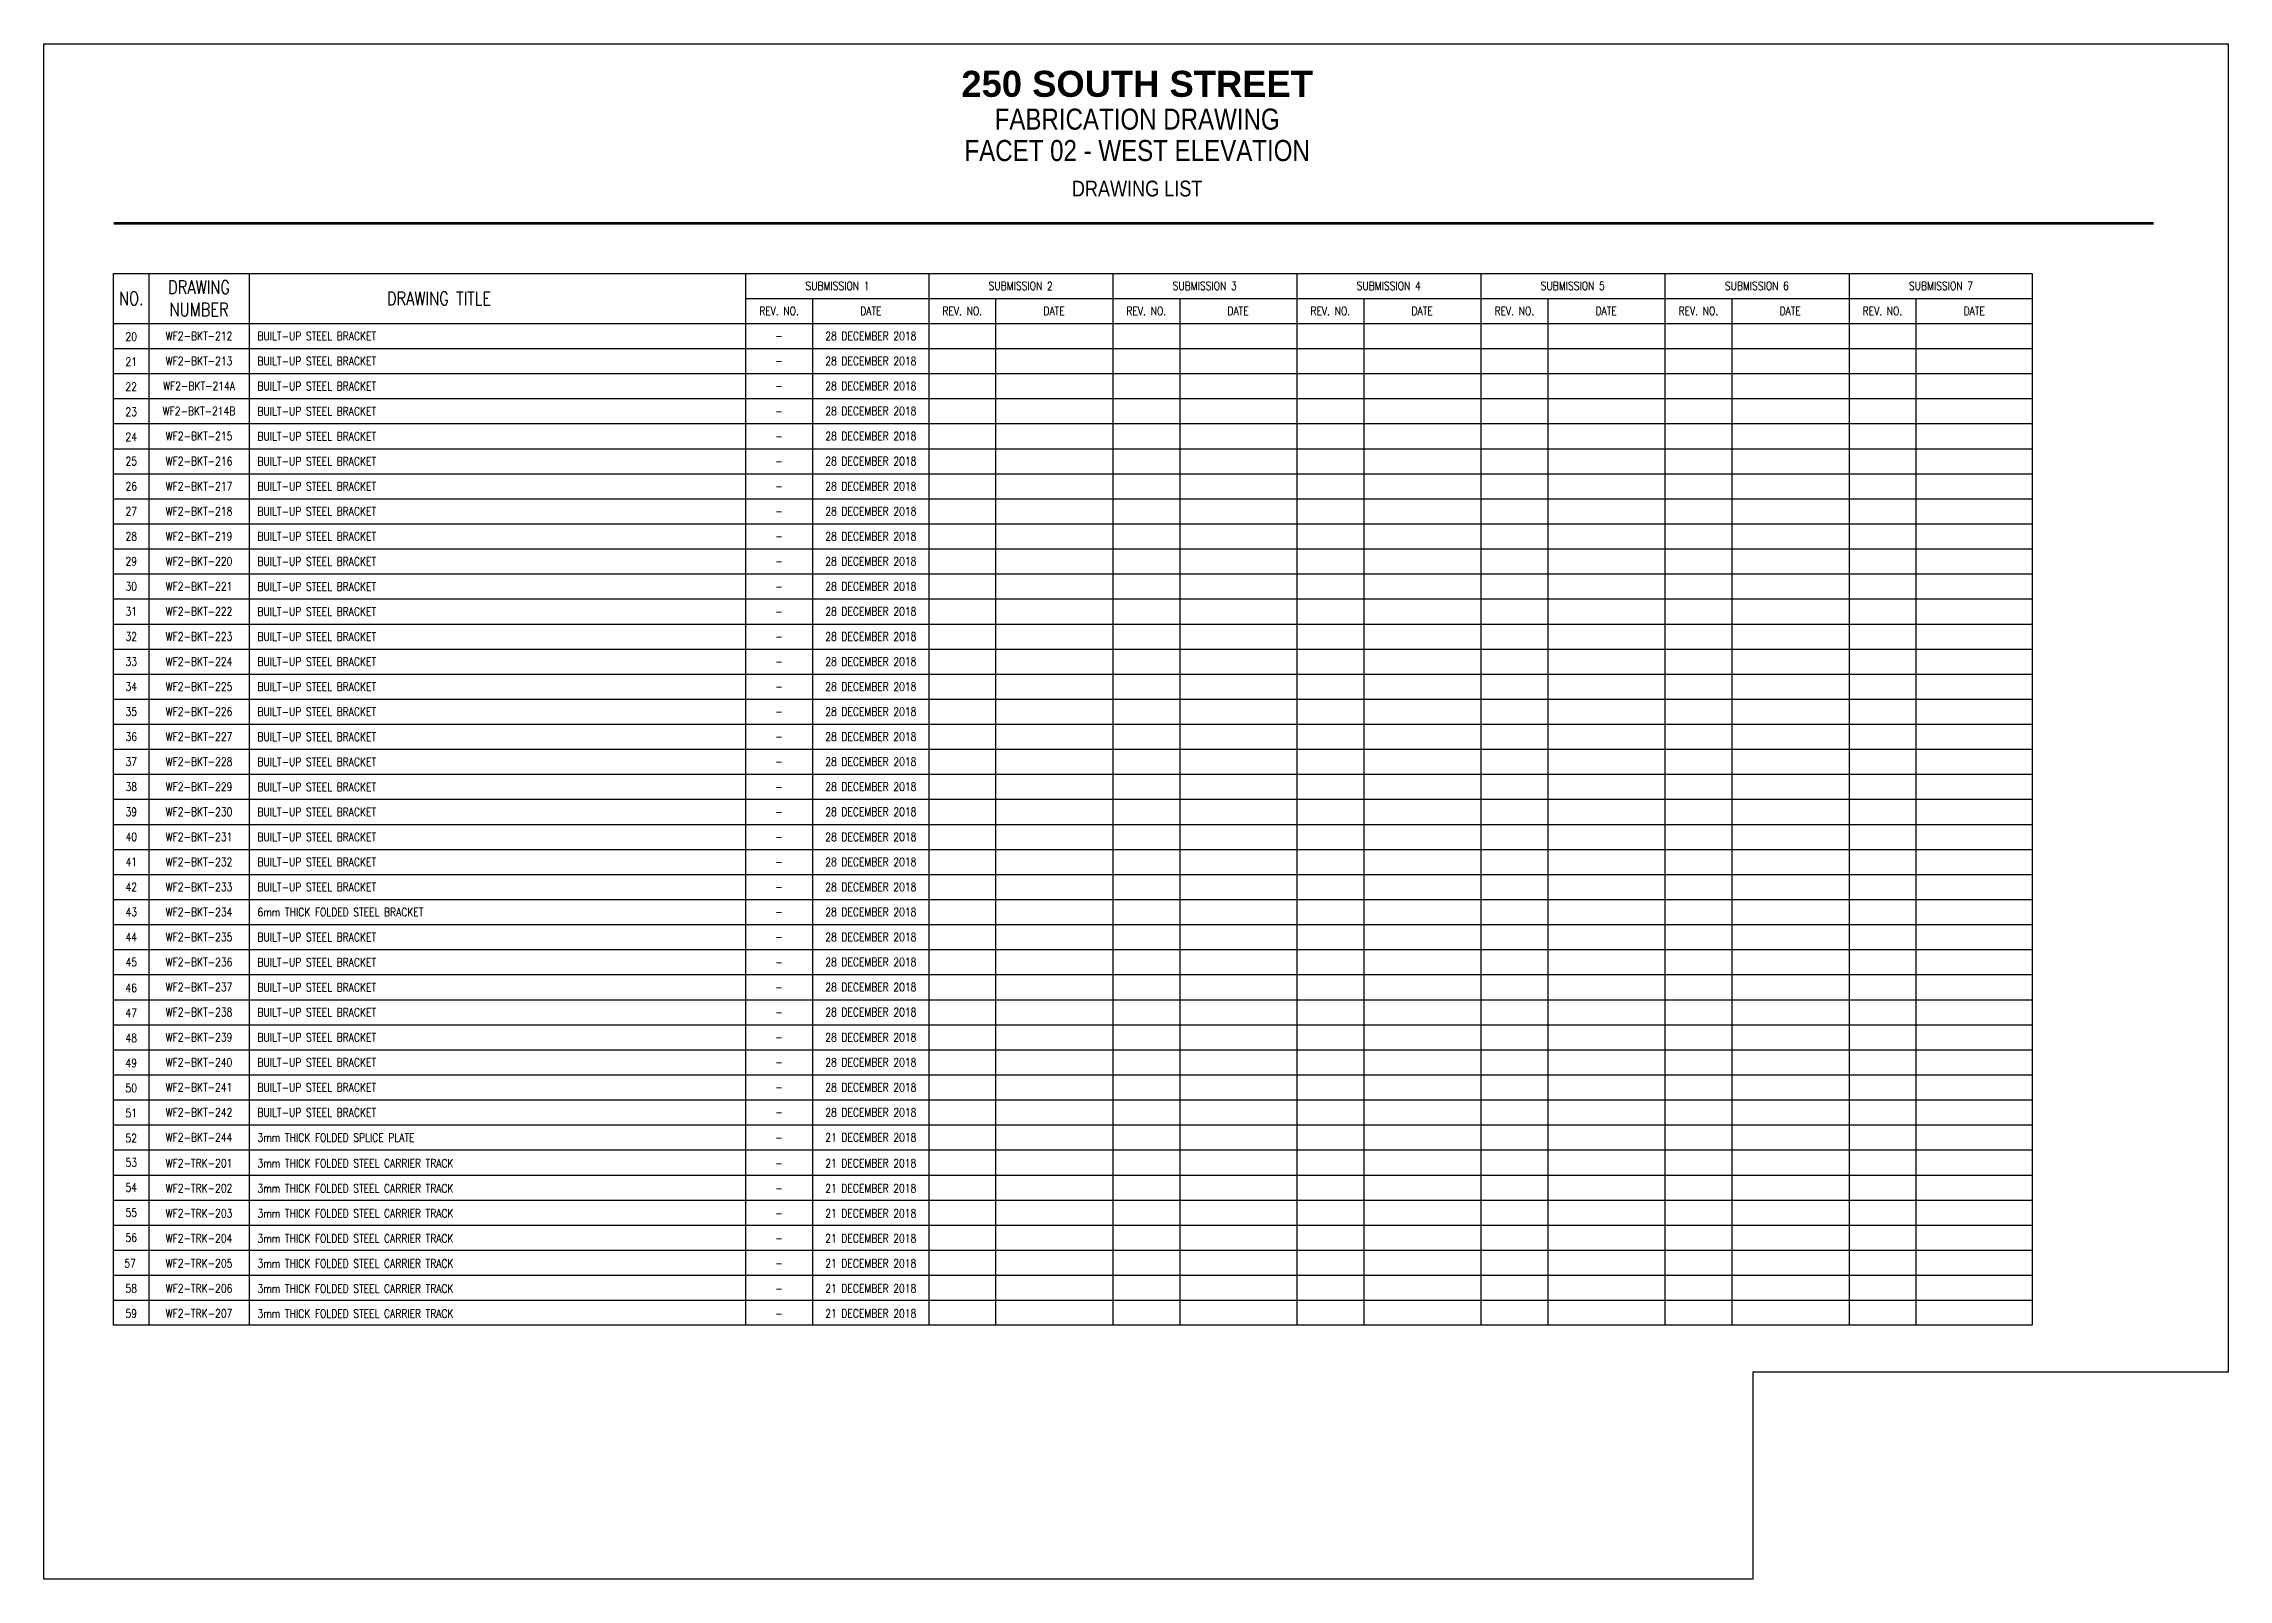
# Model space of a CAD drawing. Header units: inches. Extents: x -144 to 32, y -408 to -385.
# Drawn here: x -107.86 to -75.15, y -407.6 to -384.61 of the extents above; entities that cross this region are included whole.
import ezdxf
from ezdxf.enums import TextEntityAlignment as Align

# ---------------------------------------------------------------- set-up
doc = ezdxf.new("R2010")
doc.units = ezdxf.units.IN
doc.header["$MEASUREMENT"] = 0
doc.layers.get('Defpoints').update_dxf_attribs({"color": 250})
doc.layers.add('Z-SYMB', color=7, linetype='Continuous')
doc.layers.add('Z-TEXT', color=7, linetype='Continuous')
doc.styles.add('ROMANS', font='romans.shx', dxfattribs={"width": 0.8, "bigfont": 'special.shx'})
doc.styles.get("Standard").update_dxf_attribs({"font": 'ARIALN.TTF'})

msp = doc.modelspace()

# ---------------------------------------------------------------- texts
at = {"insert": (-91.487, -385.018), "char_height": 0.38976, "width": 18.05801, "attachment_point": 2}
msp.add_mtext('{\\fArial Greek|b1|i0|c0|p34;250 SOUTH STREET}', dxfattribs=at)
at = {"attachment_point": 2}
for s, insert, char_height in [('FABRICATION DRAWING', (-91.487, -385.584), 0.31496), ('FACET 02 - WEST ELEVATION', (-91.487, -386.054), 0.31496), ('DRAWING LIST', (-91.487, -386.663), 0.23622)]:
    msp.add_mtext(s, dxfattribs=dict(at, insert=insert, char_height=char_height))
at = {"layer": 'Z-TEXT', "style": 'ROMANS', "width": 0.8}
for s, height, p in [('BUILT-UP STEEL BRACKET', 0.1254, (-104.661, -388.99)), ('BUILT-UP STEEL BRACKET', 0.1254, (-104.661, -389.365)), ('BUILT-UP STEEL BRACKET', 0.1254, (-104.661, -389.74)), ('BUILT-UP STEEL BRACKET', 0.12538, (-104.661, -390.115)), ('BUILT-UP STEEL BRACKET', 0.12538, (-104.661, -390.49)), ('BUILT-UP STEEL BRACKET', 0.12538, (-104.661, -390.865)), ('BUILT-UP STEEL BRACKET', 0.12538, (-104.661, -391.24)), ('BUILT-UP STEEL BRACKET', 0.12538, (-104.661, -391.615)), ('BUILT-UP STEEL BRACKET', 0.12538, (-104.661, -391.99)), ('BUILT-UP STEEL BRACKET', 0.12538, (-104.661, -392.365)), ('BUILT-UP STEEL BRACKET', 0.12538, (-104.661, -392.74)), ('BUILT-UP STEEL BRACKET', 0.12538, (-104.661, -393.115)), ('BUILT-UP STEEL BRACKET', 0.12538, (-104.661, -393.49)), ('BUILT-UP STEEL BRACKET', 0.12538, (-104.661, -393.865)), ('BUILT-UP STEEL BRACKET', 0.12538, (-104.661, -394.24)), ('BUILT-UP STEEL BRACKET', 0.12538, (-104.661, -394.615)), ('BUILT-UP STEEL BRACKET', 0.12538, (-104.661, -394.99)), ('BUILT-UP STEEL BRACKET', 0.12538, (-104.661, -395.365)), ('BUILT-UP STEEL BRACKET', 0.12538, (-104.661, -395.74)), ('BUILT-UP STEEL BRACKET', 0.12538, (-104.661, -396.115)), ('BUILT-UP STEEL BRACKET', 0.12538, (-104.661, -396.49)), ('BUILT-UP STEEL BRACKET', 0.12538, (-104.661, -396.865)), ('BUILT-UP STEEL BRACKET', 0.12538, (-104.661, -397.24)), ('6mm THICK FOLDED STEEL BRACKET', 0.12538, (-104.661, -397.615)), ('BUILT-UP STEEL BRACKET', 0.12538, (-104.661, -397.99)), ('BUILT-UP STEEL BRACKET', 0.12538, (-104.661, -398.365)), ('BUILT-UP STEEL BRACKET', 0.12538, (-104.661, -398.74)), ('BUILT-UP STEEL BRACKET', 0.12538, (-104.661, -399.115)), ('BUILT-UP STEEL BRACKET', 0.12538, (-104.661, -399.49)), ('BUILT-UP STEEL BRACKET', 0.12538, (-104.661, -399.865)), ('BUILT-UP STEEL BRACKET', 0.12538, (-104.661, -400.24)), ('BUILT-UP STEEL BRACKET', 0.12538, (-104.661, -400.615)), ('3mm THICK FOLDED SPLICE PLATE', 0.12538, (-104.661, -400.99)), ('3mm THICK FOLDED STEEL CARRIER TRACK', 0.12538, (-104.661, -401.376)), ('3mm THICK FOLDED STEEL CARRIER TRACK', 0.12538, (-104.661, -401.751)), ('3mm THICK FOLDED STEEL CARRIER TRACK', 0.12538, (-104.661, -402.126)), ('3mm THICK FOLDED STEEL CARRIER TRACK', 0.12538, (-104.661, -402.501)), ('3mm THICK FOLDED STEEL CARRIER TRACK', 0.12538, (-104.661, -402.876)), ('3mm THICK FOLDED STEEL CARRIER TRACK', 0.12538, (-104.661, -403.251)), ('3mm THICK FOLDED STEEL CARRIER TRACK', 0.12538, (-104.661, -403.626))]:
    msp.add_text(s, height=height, dxfattribs=at).set_placement(p, align=Align.MIDDLE_LEFT)
at = {"layer": 'Z-TEXT', "linetype": 'Continuous', "style": 'ROMANS', "width": 0.8}
msp.add_text('57', height=0.1254, dxfattribs=at).set_placement((-106.655, -402.937))
at = {"layer": 'Z-TEXT', "color": 2, "char_height": 0.2006, "attachment_point": 5, "style": 'ROMANS'}
for s, insert in [('NO.', (-106.551, -388.426)), ('DRAWING \\PNUMBER', (-105.536, -388.426)), ('DRAWING TITLE', (-101.943, -388.426))]:
    msp.add_mtext(s, dxfattribs=dict(at, insert=insert))
at = {"layer": 'Z-TEXT', "attachment_point": 5, "style": 'ROMANS'}
for s, insert, char_height in [('SUBMISSION 1', (-95.975, -388.238), 0.12538), ('SUBMISSION 2', (-93.231, -388.238), 0.12538), ('SUBMISSION 3', (-90.475, -388.238), 0.12538), ('SUBMISSION 4', (-87.719, -388.238), 0.12538), ('SUBMISSION 5', (-84.963, -388.238), 0.12538), ('SUBMISSION 6', (-82.207, -388.238), 0.12538), ('SUBMISSION 7', (-79.45, -388.238), 0.12538), ('REV. NO.', (-96.85, -388.613), 0.1254), ('DATE', (-95.475, -388.613), 0.1254), ('REV. NO.', (-94.106, -388.613), 0.1254), ('DATE', (-92.731, -388.613), 0.1254), ('REV. NO.', (-91.35, -388.613), 0.1254), ('DATE', (-89.975, -388.613), 0.1254), ('REV. NO.', (-88.594, -388.613), 0.1254), ('DATE', (-87.219, -388.613), 0.1254), ('REV. NO.', (-85.838, -388.613), 0.1254), ('DATE', (-84.463, -388.613), 0.1254), ('REV. NO.', (-83.082, -388.613), 0.1254), ('DATE', (-81.707, -388.613), 0.1254), ('REV. NO.', (-80.325, -388.613), 0.1254), ('DATE', (-78.95, -388.613), 0.1254), ('20', (-106.552, -388.999), 0.1254), ('WF2-BKT-212', (-105.536, -388.988), 0.1254), ('-', (-96.85, -388.988), 0.125), ('28 DECEMBER 2018', (-95.475, -388.988), 0.1254), ('21', (-106.552, -389.374), 0.1254), ('WF2-BKT-213', (-105.536, -389.363), 0.1254), ('28 DECEMBER 2018', (-95.475, -389.363), 0.1254), ('-', (-96.85, -389.363), 0.125), ('22', (-106.552, -389.749), 0.1254), ('WF2-BKT-214A', (-105.536, -389.738), 0.1254), ('-', (-96.85, -389.738), 0.125), ('28 DECEMBER 2018', (-95.475, -389.738), 0.1254), ('23', (-106.552, -390.124), 0.1254), ('WF2-BKT-214B', (-105.536, -390.113), 0.12538), ('-', (-96.85, -390.113), 0.125), ('28 DECEMBER 2018', (-95.475, -390.113), 0.12538), ('24', (-106.552, -390.499), 0.1254), ('WF2-BKT-215', (-105.536, -390.488), 0.12538), ('-', (-96.85, -390.488), 0.125), ('28 DECEMBER 2018', (-95.475, -390.488), 0.12538), ('25', (-106.551, -390.863), 0.1254), ('WF2-BKT-216', (-105.536, -390.863), 0.12538), ('-', (-96.85, -390.863), 0.125), ('28 DECEMBER 2018', (-95.475, -390.863), 0.12538), ('26', (-106.551, -391.238), 0.1254), ('WF2-BKT-217', (-105.536, -391.238), 0.12538), ('-', (-96.85, -391.238), 0.125), ('28 DECEMBER 2018', (-95.475, -391.238), 0.12538), ('27', (-106.551, -391.613), 0.1254), ('WF2-BKT-218', (-105.536, -391.613), 0.12538), ('28 DECEMBER 2018', (-95.475, -391.613), 0.12538), ('28', (-106.551, -391.988), 0.1254), ('WF2-BKT-219', (-105.536, -391.988), 0.12538), ('-', (-96.85, -391.613), 0.125), ('28 DECEMBER 2018', (-95.475, -391.988), 0.12538), ('-', (-96.85, -391.988), 0.125), ('29', (-106.551, -392.363), 0.1254), ('WF2-BKT-220', (-105.536, -392.363), 0.12538), ('-', (-96.85, -392.363), 0.125), ('28 DECEMBER 2018', (-95.475, -392.363), 0.12538), ('30', (-106.551, -392.738), 0.1254), ('WF2-BKT-221', (-105.536, -392.738), 0.12538), ('-', (-96.85, -392.738), 0.125), ('28 DECEMBER 2018', (-95.475, -392.738), 0.12538), ('31', (-106.551, -393.113), 0.1254), ('WF2-BKT-222', (-105.536, -393.113), 0.12538), ('-', (-96.85, -393.113), 0.125), ('28 DECEMBER 2018', (-95.475, -393.113), 0.12538), ('32', (-106.551, -393.488), 0.1254), ('WF2-BKT-223', (-105.536, -393.488), 0.12538), ('-', (-96.85, -393.488), 0.125), ('28 DECEMBER 2018', (-95.475, -393.488), 0.12538), ('33', (-106.551, -393.863), 0.1254), ('WF2-BKT-224', (-105.536, -393.863), 0.12538), ('-', (-96.85, -393.863), 0.125), ('28 DECEMBER 2018', (-95.475, -393.863), 0.12538), ('34', (-106.551, -394.238), 0.1254), ('WF2-BKT-225', (-105.536, -394.238), 0.12538), ('28 DECEMBER 2018', (-95.475, -394.238), 0.12538), ('35', (-106.551, -394.613), 0.1254), ('WF2-BKT-226', (-105.536, -394.613), 0.12538), ('-', (-96.85, -394.238), 0.125), ('28 DECEMBER 2018', (-95.475, -394.613), 0.12538), ('-', (-96.85, -394.613), 0.125), ('36', (-106.551, -394.988), 0.1254), ('WF2-BKT-227', (-105.536, -394.988), 0.12538), ('-', (-96.85, -394.988), 0.125), ('28 DECEMBER 2018', (-95.475, -394.988), 0.12538), ('37', (-106.551, -395.363), 0.1254), ('WF2-BKT-228', (-105.536, -395.363), 0.12538), ('-', (-96.85, -395.363), 0.125), ('28 DECEMBER 2018', (-95.475, -395.363), 0.12538), ('38', (-106.551, -395.738), 0.1254), ('WF2-BKT-229', (-105.536, -395.738), 0.12538), ('-', (-96.85, -395.738), 0.125), ('28 DECEMBER 2018', (-95.475, -395.738), 0.12538), ('39', (-106.551, -396.113), 0.1254), ('WF2-BKT-230', (-105.536, -396.113), 0.12538), ('-', (-96.85, -396.113), 0.125), ('28 DECEMBER 2018', (-95.475, -396.113), 0.12538), ('40', (-106.551, -396.488), 0.1254), ('WF2-BKT-231', (-105.536, -396.488), 0.12538), ('-', (-96.85, -396.488), 0.125), ('28 DECEMBER 2018', (-95.475, -396.488), 0.12538), ('41', (-106.551, -396.863), 0.1254), ('WF2-BKT-232', (-105.536, -396.863), 0.12538), ('28 DECEMBER 2018', (-95.475, -396.863), 0.12538), ('42', (-106.551, -397.238), 0.1254), ('WF2-BKT-233', (-105.536, -397.238), 0.12538), ('-', (-96.85, -396.863), 0.125), ('28 DECEMBER 2018', (-95.475, -397.238), 0.12538), ('-', (-96.85, -397.238), 0.125), ('43', (-106.551, -397.613), 0.1254), ('WF2-BKT-234', (-105.536, -397.613), 0.12538), ('-', (-96.85, -397.613), 0.125), ('28 DECEMBER 2018', (-95.475, -397.613), 0.12538), ('44', (-106.551, -397.988), 0.1254), ('WF2-BKT-235', (-105.536, -397.988), 0.12538), ('-', (-96.85, -397.988), 0.125), ('28 DECEMBER 2018', (-95.475, -397.988), 0.12538), ('45', (-106.551, -398.363), 0.1254), ('WF2-BKT-236', (-105.536, -398.363), 0.12538), ('-', (-96.85, -398.363), 0.125), ('28 DECEMBER 2018', (-95.475, -398.363), 0.12538), ('46', (-106.552, -398.749), 0.1254), ('WF2-BKT-237', (-105.536, -398.738), 0.12538), ('-', (-96.85, -398.738), 0.125), ('28 DECEMBER 2018', (-95.475, -398.738), 0.12538), ('47', (-106.552, -399.124), 0.1254), ('WF2-BKT-238', (-105.536, -399.113), 0.12538), ('-', (-96.85, -399.113), 0.125), ('28 DECEMBER 2018', (-95.475, -399.113), 0.12538), ('48', (-106.552, -399.499), 0.1254), ('WF2-BKT-239', (-105.536, -399.488), 0.12538), ('28 DECEMBER 2018', (-95.475, -399.488), 0.12538), ('-', (-96.85, -399.488), 0.125), ('49', (-106.552, -399.874), 0.1254), ('WF2-BKT-240', (-105.536, -399.863), 0.12538), ('-', (-96.85, -399.863), 0.125), ('28 DECEMBER 2018', (-95.475, -399.863), 0.12538), ('50', (-106.552, -400.249), 0.1254), ('WF2-BKT-241', (-105.536, -400.238), 0.12538), ('-', (-96.85, -400.238), 0.125), ('28 DECEMBER 2018', (-95.475, -400.238), 0.12538), ('51', (-106.552, -400.624), 0.1254), ('WF2-BKT-242', (-105.536, -400.613), 0.12538), ('-', (-96.85, -400.613), 0.125), ('28 DECEMBER 2018', (-95.475, -400.613), 0.12538), ('52', (-106.552, -400.999), 0.1254), ('WF2-BKT-244', (-105.536, -400.988), 0.1254), ('-', (-96.85, -400.988), 0.125), ('21 DECEMBER 2018', (-95.475, -400.988), 0.12538), ('53', (-106.551, -401.363), 0.1254), ('WF2-TRK-201', (-105.536, -401.374), 0.1254), ('-', (-96.851, -401.374), 0.125), ('21 DECEMBER 2018', (-95.476, -401.374), 0.12538), ('54', (-106.551, -401.738), 0.1254), ('WF2-TRK-202', (-105.536, -401.749), 0.1254), ('-', (-96.851, -401.749), 0.125), ('21 DECEMBER 2018', (-95.476, -401.749), 0.12538), ('55', (-106.551, -402.113), 0.1254), ('WF2-TRK-203', (-105.536, -402.124), 0.1254), ('21 DECEMBER 2018', (-95.476, -402.124), 0.12538), ('-', (-96.851, -402.124), 0.125), ('56', (-106.551, -402.488), 0.1254), ('WF2-TRK-204', (-105.536, -402.499), 0.1254), ('-', (-96.851, -402.499), 0.125), ('21 DECEMBER 2018', (-95.476, -402.499), 0.12538), ('WF2-TRK-205', (-105.536, -402.874), 0.1254), ('-', (-96.851, -402.874), 0.125), ('21 DECEMBER 2018', (-95.476, -402.874), 0.12538), ('58', (-106.552, -403.249), 0.1254), ('WF2-TRK-206', (-105.536, -403.249), 0.1254), ('-', (-96.851, -403.249), 0.125), ('21 DECEMBER 2018', (-95.476, -403.249), 0.12538), ('59', (-106.552, -403.624), 0.1254), ('WF2-TRK-207', (-105.536, -403.624), 0.1254), ('-', (-96.851, -403.624), 0.125), ('21 DECEMBER 2018', (-95.476, -403.624), 0.12538)]:
    msp.add_mtext(s, dxfattribs=dict(at, insert=insert, char_height=char_height))

# ---------------------------------------------------------------- linework, layer by layer
msp.add_lwpolyline([(-106.817, -387.301, 0.0394, 0.0394, 0), (-76.266, -387.301, 0, 0, 0)], format="xyseb")
for points in [[(-106.817, -389.176), (-78.082, -389.176)], [(-106.817, -389.551), (-78.082, -389.551)], [(-106.817, -389.926), (-78.082, -389.926)], [(-106.817, -390.301), (-78.082, -390.301)], [(-106.817, -390.676), (-78.082, -390.676)], [(-106.817, -391.051), (-78.082, -391.051)], [(-106.817, -391.426), (-78.082, -391.426)], [(-106.817, -391.801), (-78.082, -391.801)], [(-106.817, -392.176), (-78.082, -392.176)], [(-106.817, -392.551), (-78.082, -392.551)], [(-106.817, -392.926), (-78.082, -392.926)], [(-106.817, -393.301), (-78.082, -393.301)], [(-106.817, -393.676), (-78.082, -393.676)], [(-106.817, -394.051), (-78.082, -394.051)], [(-106.817, -394.426), (-78.082, -394.426)], [(-106.817, -394.801), (-78.082, -394.801)], [(-106.817, -395.176), (-78.082, -395.176)], [(-106.817, -395.551), (-78.082, -395.551)], [(-106.817, -395.926), (-78.082, -395.926)], [(-106.817, -396.301), (-78.082, -396.301)], [(-106.817, -396.676), (-78.082, -396.676)], [(-106.817, -397.051), (-78.082, -397.051)], [(-106.817, -397.426), (-78.082, -397.426)], [(-106.817, -397.801), (-78.082, -397.801)], [(-106.817, -398.176), (-78.082, -398.176)], [(-106.817, -398.551), (-78.082, -398.551)], [(-106.817, -398.926), (-78.082, -398.926)], [(-106.817, -399.301), (-78.082, -399.301)], [(-106.817, -399.676), (-78.082, -399.676)], [(-106.817, -400.051), (-78.082, -400.051)], [(-106.817, -400.426), (-78.082, -400.426)], [(-106.817, -400.801), (-78.082, -400.801)], [(-106.817, -401.176), (-78.082, -401.176)], [(-106.817, -401.551), (-78.082, -401.551)], [(-106.817, -401.926), (-78.082, -401.926)], [(-106.817, -402.301), (-78.082, -402.301)], [(-106.817, -402.676), (-78.082, -402.676)], [(-106.817, -402.676), (-78.082, -402.676)], [(-106.817, -403.051), (-78.082, -403.051)], [(-106.817, -403.426), (-78.082, -403.426)]]:
    msp.add_lwpolyline(points)
at = {"layer": 'Defpoints'}
msp.add_lwpolyline([(-107.862, -384.612), (-75.146, -384.612), (-75.146, -404.504), (-82.269, -404.504), (-82.269, -407.604), (-107.862, -407.604)], close=True, dxfattribs=at)
at = {"layer": 'Z-SYMB', "color": 5}
msp.add_lwpolyline([(-106.817, -388.051), (-78.082, -388.051), (-78.082, -403.801), (-106.817, -403.801)], close=True, dxfattribs=at)
at = {"layer": 'Z-SYMB', "color": 1}
for points in [[(-106.286, -388.051), (-106.286, -403.801)], [(-104.786, -388.051), (-104.786, -403.801)]]:
    msp.add_lwpolyline(points, dxfattribs=at)
at = {"layer": 'Z-SYMB', "color": 5}
for points in [[(-97.35, -388.051), (-97.35, -403.801)], [(-94.606, -388.051), (-94.606, -403.801)], [(-91.85, -388.051), (-91.85, -403.801)], [(-89.094, -388.051), (-89.094, -403.801)], [(-86.338, -388.051), (-86.338, -403.801)], [(-83.582, -388.051), (-83.582, -403.801)], [(-80.825, -388.051), (-80.825, -403.801)], [(-106.817, -388.801), (-78.082, -388.801)]]:
    msp.add_lwpolyline(points, dxfattribs=at)
at = {"layer": 'Z-SYMB', "color": 2}
for points in [[(-97.35, -388.426), (-78.082, -388.426)], [(-96.35, -388.426), (-96.35, -403.801)], [(-93.606, -388.426), (-93.606, -403.801)], [(-90.85, -388.426), (-90.85, -403.801)], [(-88.094, -388.426), (-88.094, -403.801)], [(-85.338, -388.426), (-85.338, -403.801)], [(-82.582, -388.426), (-82.582, -403.801)], [(-79.825, -388.426), (-79.825, -403.801)]]:
    msp.add_lwpolyline(points, dxfattribs=at)

msp.set_redraw_order([(e.dxf.handle, doc.entitydb.next_handle()) for e in msp.query("TEXT MTEXT ATTDEF DIMENSION ARC_DIMENSION")])  # texts and dimensions are drawn at this point

doc.saveas('drawing.dxf')
